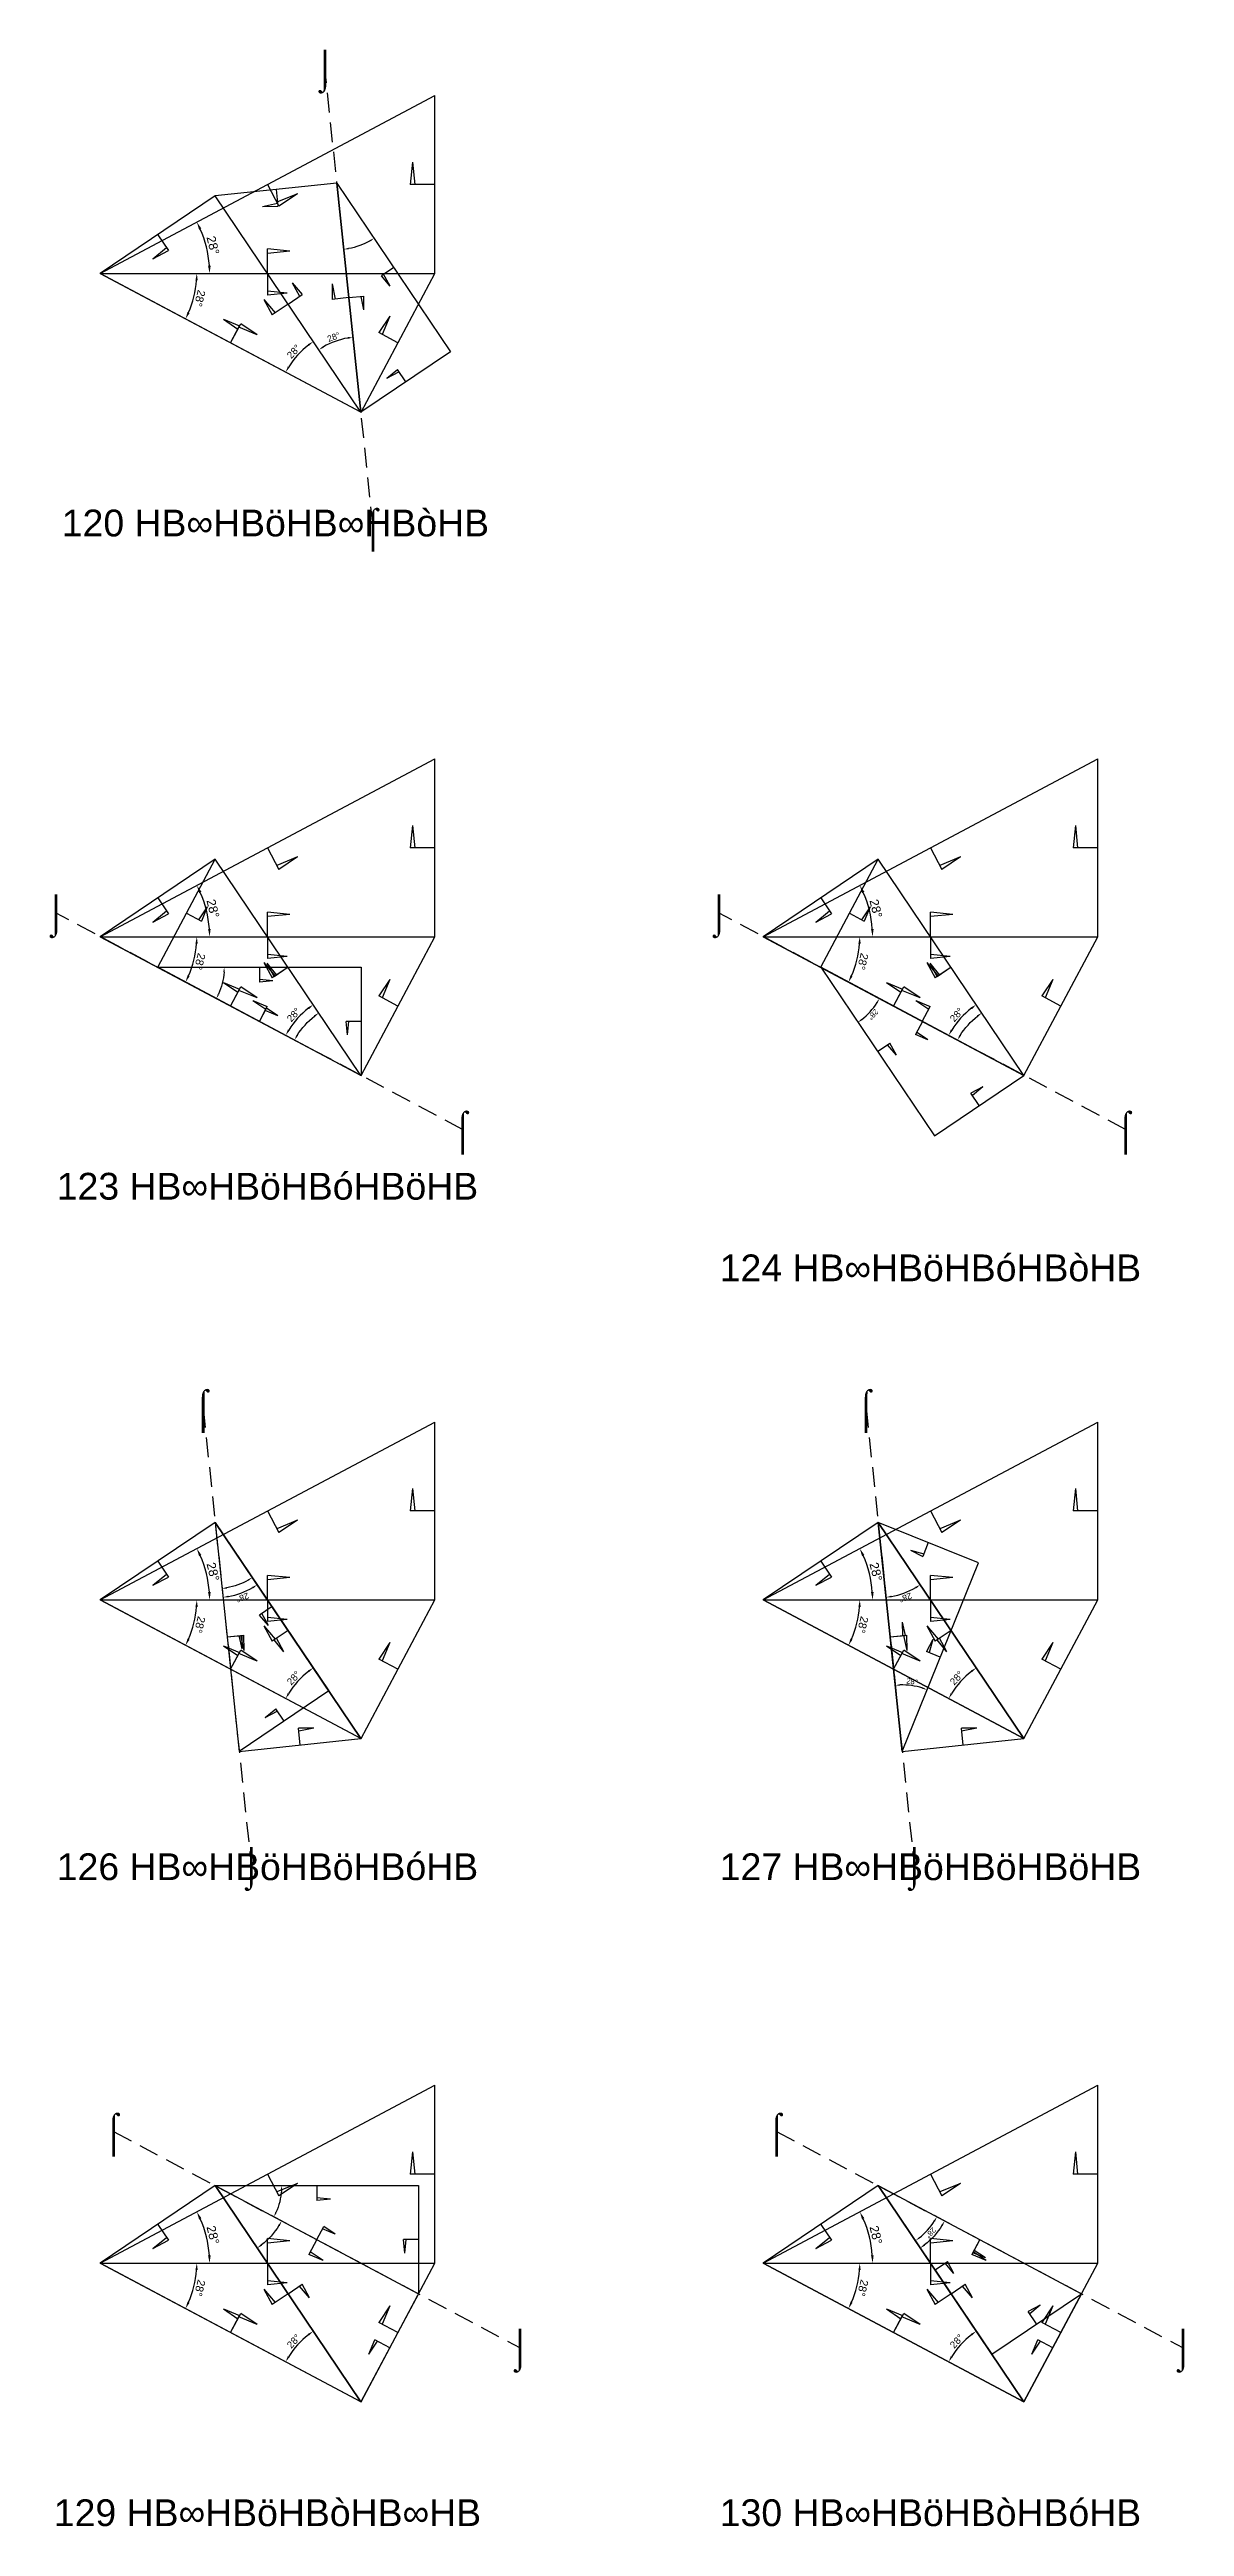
# Model space of a CAD drawing. Header units: millimetres. Extents: x -201764 to 671342, y -3335564 to 24518.
# Drawn here: x 277284 to 328178, y -1303379 to -1192348 of the extents above; entities that cross this region are included whole.
import ezdxf
from ezdxf.enums import TextEntityAlignment as Align

# ---------------------------------------------------------------- set-up
doc = ezdxf.new("R2010")
doc.units = ezdxf.units.MM
doc.header["$PDMODE"] = 35
doc.linetypes.add('DASHED', pattern=[19.05, 12.7, -6.35])
for name, color, linetype in [('BASE', 170, 'Continuous'), ('HYPOTENUSE', 20, 'Continuous'), ('PERPENDICULAR', 90, 'Continuous')]:
    doc.layers.add(name, color=color, linetype=linetype)
doc.styles.add('Arial', font='arial_0.ttf')
doc.dimstyles.new('ISO-25', dxfattribs={"dimtxt": 250, "dimasz": 100, "dimexe": 1.25, "dimexo": 0.625, "dimgap": 100, "dimtad": 1, "dimdec": 0, "dimtxsty": 'Arial', "dimcen": 2.5, "dimadec": 0, "dimazin": 0, "dimtfac": 1, "dimtdec": 0, "dimtmove": 0, "dimatfit": 3, "dimfxl": 1, "dimarcsym": 0})

msp = doc.modelspace()

# ---------------------------------------------------------------- texts
at = {"linetype": 'DASHED', "ltscale": 100, "style": 'Arial'}
for s, p in [('⌡', (289633, -1193201)), ('120 HB∞HBöHB∞HBòHB', (287414, -1213572)), ('⌠', (291791, -1213738)), ('⌡', (277577, -1231063)), ('⌡', (307307, -1231063)), ('⌠', (295810, -1240758)), ('⌠', (325540, -1240758)), ('123 HB∞HBöHBóHBöHB', (287058, -1243302)), ('124 HB∞HBöHBóHBòHB', (316787, -1246961)), ('⌠', (284173, -1253235)), ('⌠', (313903, -1253235)), ('126 HB∞HBöHBöHBóHB', (287058, -1273806)), ('⌡', (286331, -1273772)), ('127 HB∞HBöHBöHBöHB', (316787, -1273806)), ('⌡', (316061, -1273772)), ('⌠', (280154, -1285676)), ('⌠', (309884, -1285676)), ('⌡', (298387, -1295370)), ('⌡', (328117, -1295370)), ('129 HB∞HBöHBòHB∞HB', (287058, -1302762)), ('130 HB∞HBöHBòHBóHB', (316787, -1302762))]:
    msp.add_text(s, height=1200, dxfattribs=at).set_placement(p, align=Align.MIDDLE_CENTER)

# ---------------------------------------------------------------- blocks, each defined once
blk = doc.blocks.new('*D49')
at = {"color": 0, "lineweight": -2, "ltscale": 100, "transparency": 16777216}
blk.add_arc((0, 0), 4906, 4.08845, 23.91155, dxfattribs=at)
at = {"color": 0, "ltscale": 100, "transparency": 16777216}
for points in [[(4432, 1963), (4537, 2014), (4332, 2303)], [(4952, 352), (4835, 348), (4906, 0)]]:
    blk.add_solid(points, dxfattribs=at)
at = {"layer": 'Defpoints', "color": 0, "ltscale": 100, "transparency": 16777216}
for p in [(15000, 7976), (0, 0), (0, 0), (4841, 796), (15000, 0)]:
    blk.add_point(p, dxfattribs=at)
at = {"color": 0, "ltscale": 100, "transparency": 16777216, "insert": (5055, 1260), "char_height": 400, "attachment_point": 5, "rotation": 284, "style": 'Arial'}
blk.add_mtext('28°', dxfattribs=at)
blk = doc.blocks.new('SanjoyNathGeometrifyingTrigonometryFundamentalLockedSet')
at = {"color": 114, "linetype": 'DASHED', "ltscale": 100, "true_color": 0x139b48}
for p, q in [((14000, 4987.8), (13900, 3987.8)), ((14000, 4987.8), (14100, 3987.8)), ((15000, 3987.8), (13900, 3987.8))]:
    blk.add_line(p, q, dxfattribs=at)
at = {"color": 242, "linetype": 'DASHED', "ltscale": 100, "true_color": 0xcd2027}
for p, q in [((7500, 3987.8), (8016.4, 3016.6)), ((8852.4, 3574.3), (7922.5, 3193.2)), ((8852.4, 3574.3), (8016.4, 3016.6))]:
    blk.add_line(p, q, dxfattribs=at)
at = {"color": 159, "linetype": 'DASHED', "ltscale": 100, "true_color": 0x22346e}
for p, q in [((7500, 0), (7500, 1100)), ((8500, 1000), (7500, 1100)), ((8500, 1000), (7500, 900))]:
    blk.add_line(p, q, dxfattribs=at)
at = {"layer": 'BASE'}
blk.add_line((0, 0), (15000, 0), dxfattribs=at)
at = {"layer": 'HYPOTENUSE'}
blk.add_line((0, 0), (15000, 7975.6), dxfattribs=at)
at = {"layer": 'PERPENDICULAR'}
blk.add_line((15000, 0), (15000, 7975.6), dxfattribs=at)
at = {"color": 4, "ltscale": 100}
dim = blk.add_angular_dim_2l(base=(4841, 795.6), line1=((0, 0), (15000, 0)), line2=((0, 0), (15000, 7975.6)), dimstyle='ISO-25', override={"dimtxt": 400, "dimasz": 350, "dimgap": 100}, dxfattribs=at)
dim.commit()
dim.dimension.update_dxf_attribs({"geometry": '*D49', "text_midpoint": (5055.4, 1260.5)})

# ---------------------------------------------------------------- linework, layer by layer
at = {"linetype": 'DASHED', "ltscale": 70}
for p, q in [((291791, -1213738), (289633, -1193201)), ((295810, -1240758), (277577, -1231063)), ((325540, -1240758), (307307, -1231063)), ((284173, -1253235), (286331, -1273772)), ((313903, -1253235), (316061, -1273772)), ((280154, -1285676), (298387, -1295370)), ((309884, -1285676), (328117, -1295370))]:
    msp.add_line(p, q, dxfattribs=at)

# ---------------------------------------------------------------- block references
at = {"linetype": 'DASHED'}
for p in [(279558, -1202386), (279558, -1232116), (309287, -1232116), (279558, -1261846), (309287, -1261846), (279558, -1291576), (309287, -1291576)]:
    msp.add_blockref('SanjoyNathGeometrifyingTrigonometryFundamentalLockedSet', p, dxfattribs=at)
at = {"linetype": 'DASHED', "ltscale": 100}
for p, xscale, yscale, zscale, rotation in [((279558, -1202386), 0.882947592858927, 0.882947592858927, 0.882947592858927, 331.9999999999999), ((291251, -1208604), 0.779596451735375, 0.779596451735375, 0.779596451735375, 123.9999999999999), ((291251, -1208604), 0.68834281046111, 0.68834281046111, 0.68834281046111, 95.99999999999986), ((290172, -1198336), -0.6077706275583902, 0.6077706275583901, 0.6077706275583901, 123.9999999999998), ((279558, -1232116), 0.882947592858927, 0.882947592858927, 0.882947592858927, 331.9999999999999), ((309287, -1232116), 0.882947592858927, 0.882947592858927, 0.882947592858927, 331.9999999999999), ((291251, -1238334), 0.779596451735375, 0.779596451735375, 0.779596451735375, 123.9999999999999), ((291251, -1238334), -0.68834281046111, 0.6883428104611099, 0.68834281046111, 331.9999999999999), ((320981, -1238334), 0.779596451735375, 0.779596451735375, 0.779596451735375, 123.9999999999999), ((320981, -1238334), -0.68834281046111, 0.6883428104611099, 0.68834281046111, 331.9999999999999), ((311865, -1233487), 0.607770627558386, 0.607770627558386, 0.607770627558386, 304), ((282135, -1233487), -0.6077706275583858, 0.6077706275583861, 0.607770627558386, 180), ((279558, -1261846), 0.882947592858927, 0.882947592858927, 0.882947592858927, 331.9999999999999), ((309287, -1261846), 0.882947592858927, 0.882947592858927, 0.882947592858927, 331.9999999999999), ((284712, -1258369), 0.6883428104611101, 0.6883428104611101, 0.6883428104611101, 275.9999999999999), ((314442, -1258369), 0.6883428104611101, 0.6883428104611101, 0.6883428104611101, 275.9999999999999), ((291251, -1268064), 0.779596451735375, 0.779596451735375, 0.779596451735375, 123.9999999999999), ((284712, -1258369), -0.6077706275583902, 0.6077706275583901, 0.6077706275583901, 123.9999999999998), ((320981, -1268064), 0.779596451735375, 0.779596451735375, 0.779596451735375, 123.9999999999999), ((315522, -1268638), 0.6077706275583901, 0.6077706275583901, 0.6077706275583901, 67.99999999999977), ((279558, -1291576), 0.882947592858927, 0.882947592858927, 0.882947592858927, 331.9999999999999), ((309287, -1291576), 0.882947592858927, 0.882947592858927, 0.882947592858927, 331.9999999999999), ((314442, -1288099), 0.607770627558386, 0.607770627558386, 0.607770627558386, 304), ((291251, -1297794), 0.779596451735375, 0.779596451735375, 0.779596451735375, 123.9999999999999), ((284712, -1288099), -0.6883428104611111, 0.688342810461111, 0.688342810461111, 152.0000000000001), ((284712, -1288099), -0.6077706275583858, 0.6077706275583861, 0.607770627558386, 180), ((320981, -1297794), 0.779596451735375, 0.779596451735375, 0.779596451735375, 123.9999999999999), ((314442, -1288099), -0.6883428104611111, 0.688342810461111, 0.688342810461111, 152.0000000000001)]:
    msp.add_blockref('SanjoyNathGeometrifyingTrigonometryFundamentalLockedSet', p, dxfattribs=dict(at, xscale=xscale, yscale=yscale, zscale=zscale, rotation=rotation))

msp.set_redraw_order([(e.dxf.handle, doc.entitydb.next_handle()) for e in msp.query("TEXT MTEXT ATTDEF DIMENSION ARC_DIMENSION")])  # texts and dimensions are drawn at this point

doc.saveas('drawing.dxf')
